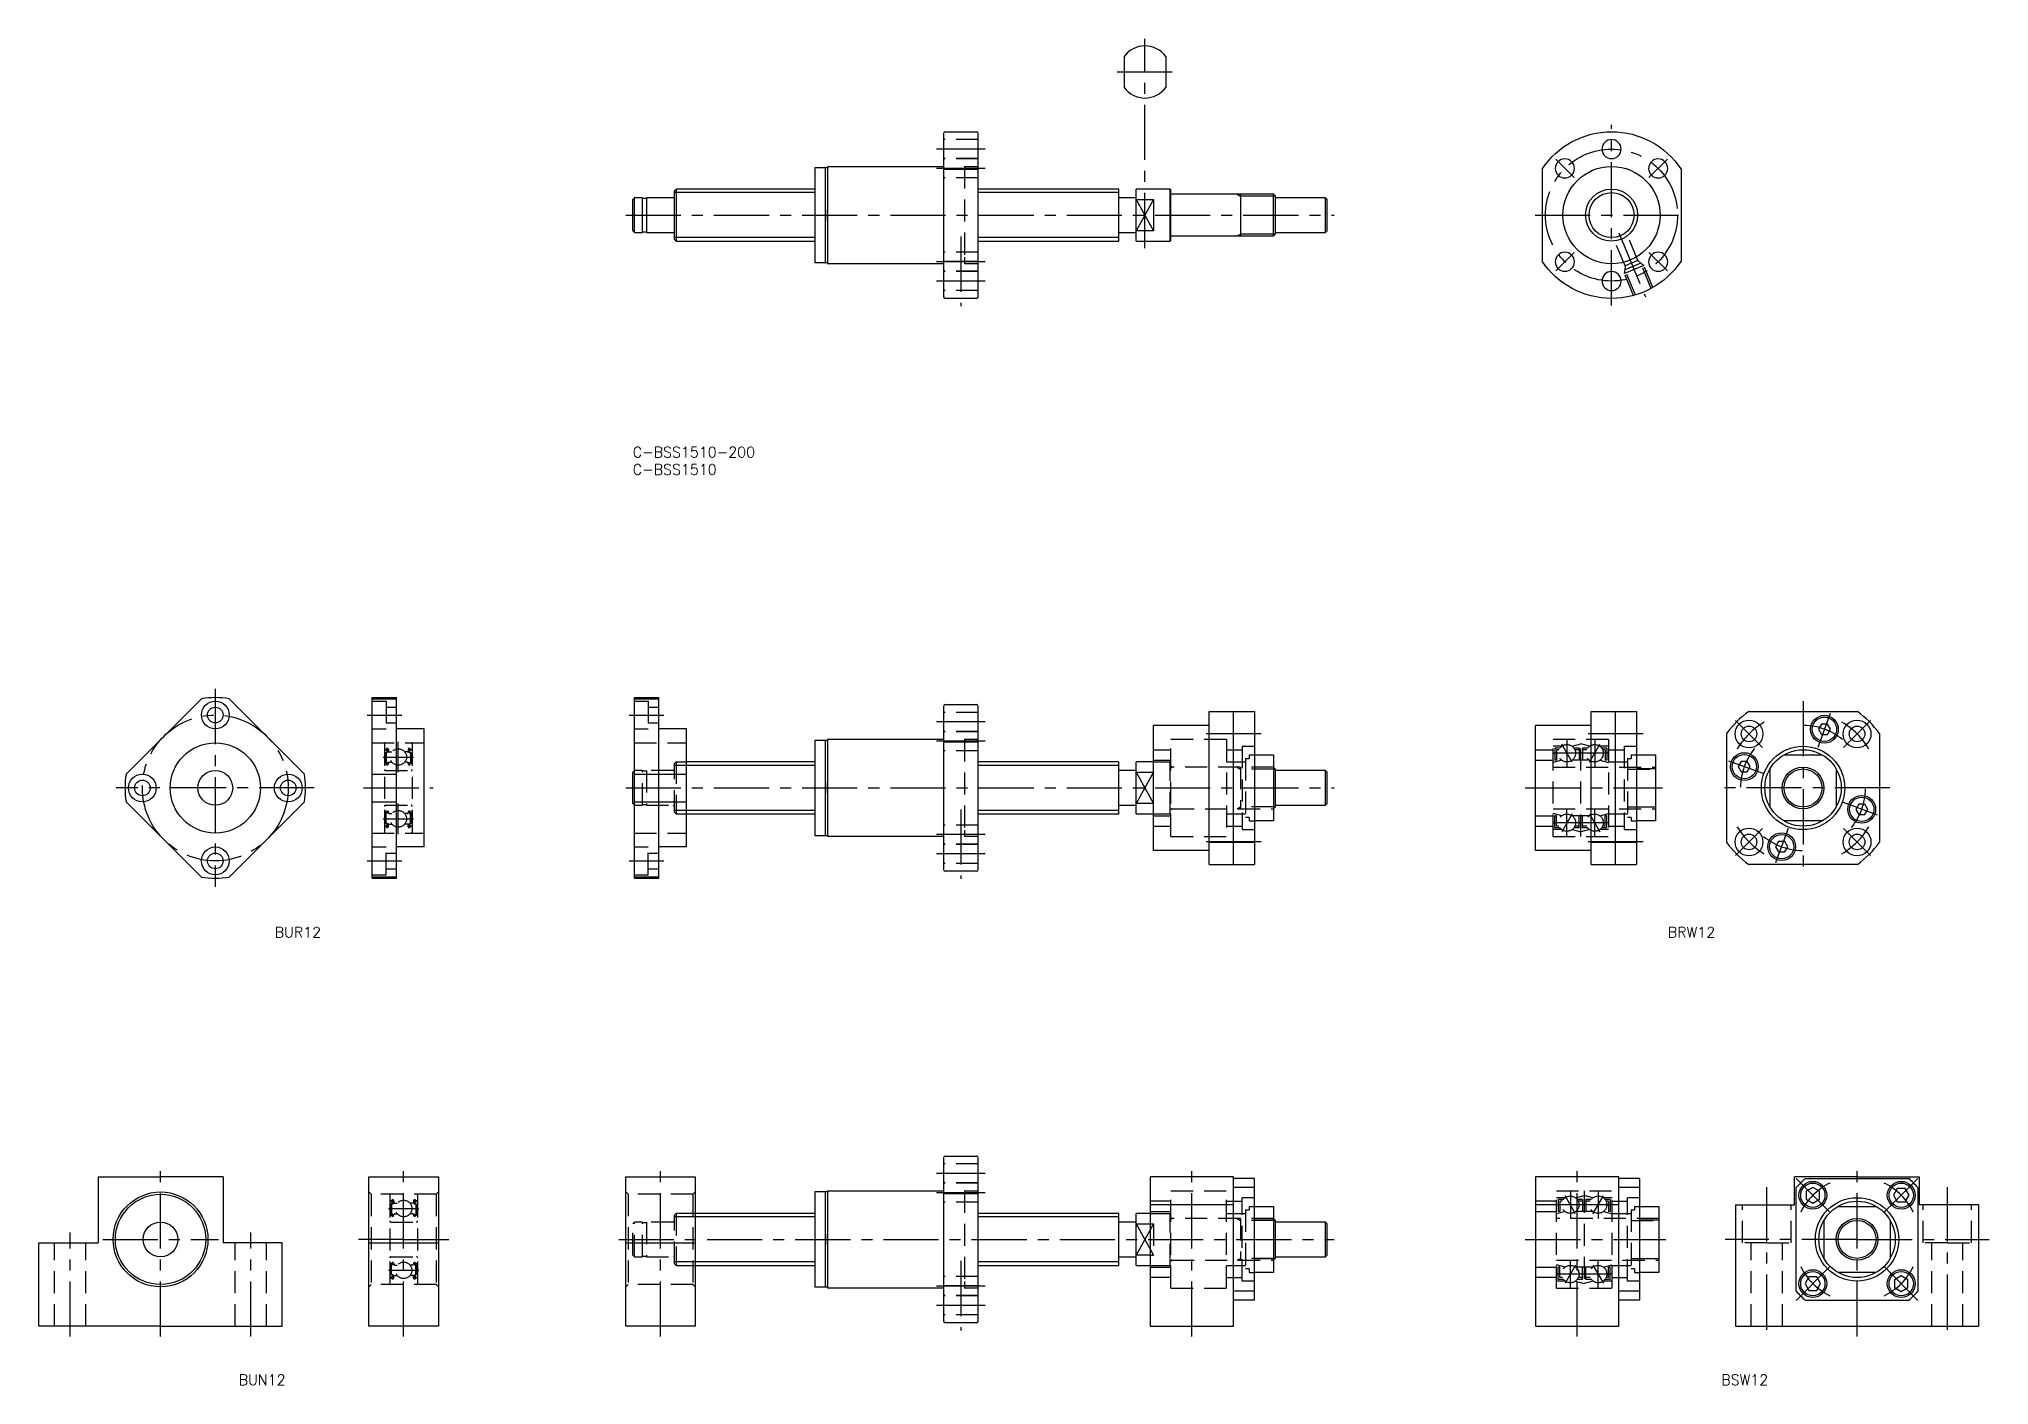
# Model space of a CAD drawing. Extents: x -171 to 391, y -270 to 117.
import ezdxf

# ---------------------------------------------------------------- set-up
doc = ezdxf.new("R2010")
doc.units = 0
doc.header["$LTSCALE"] = 0.5
doc.linetypes.add('CENTER', pattern=[50.8, 31.75, -6.35, 6.35, -6.35])
doc.linetypes.add('DASHED', pattern=[19.05, 12.7, -6.35])
doc.layers.get('0').update_dxf_attribs({"linetype": 'CONTINUOUS'})
doc.layers.add('CENTER', color=1, linetype='CENTER')
doc.styles.get("Standard").update_dxf_attribs({"font": 'txt.shx', "height": 3, "bigfont": 'bigfont.shx'})

# ---------------------------------------------------------------- blocks, each defined once
blk = doc.blocks.new('*U34')
at = {"color": 7, "linetype": 'CONTINUOUS'}
blk.add_text('C-BSS1510-200', height=3, dxfattribs=at).set_placement((0, -3))
blk = doc.blocks.new('*U35')
at = {"color": 7, "linetype": 'CONTINUOUS'}
blk.add_text('C-BSS1510', height=3, dxfattribs=at).set_placement((0, -8))
blk = doc.blocks.new('*U36')
at = {"color": 7, "linetype": 'CONTINUOUS'}
blk.add_text('BUR12', height=3, dxfattribs=at).set_placement((-103.09, -141.25))
blk = doc.blocks.new('*U37')
at = {"color": 7, "linetype": 'CONTINUOUS'}
blk.add_text('BRW12', height=3, dxfattribs=at).set_placement((298.07, -141.25))
blk = doc.blocks.new('*U38')
at = {"color": 7, "linetype": 'CONTINUOUS'}
blk.add_text('BUN12', height=3, dxfattribs=at).set_placement((-113.46, -270.13))
blk = doc.blocks.new('*U39')
at = {"color": 7, "linetype": 'CONTINUOUS'}
blk.add_text('BSW12', height=3, dxfattribs=at).set_placement((313.46, -270.13))

msp = doc.modelspace()

# ---------------------------------------------------------------- linework, layer by layer
at = {"color": 7, "linetype": 'CONTINUOUS'}
for p, q in [((141.5, 112.47), (141.5, 103.47)), ((153.5, 112.47), (153.5, 103.47)), ((89.5, 90.26), (89.5, 43.26)), ((90, 90.76), (99, 90.76)), ((99.5, 43.26), (99.5, 90.26)), ((52.5, 80.51), (55.35, 80.51)), ((52.5, 53.01), (52.5, 80.51)), ((55.5, 53.01), (55.5, 80.51)), ((55.5, 80.51), (56.05, 80.51)), ((56.05, 80.51), (56.05, 53.01)), ((56.35, 80.76), (89.5, 80.76)), ((89.5, 80.02), (99.5, 80.02)), ((261.86, 80.02), (261.86, 53.49)), ((301.86, 80.02), (301.86, 53.49)), ((12.5, 74.26), (12, 73.76)), ((12, 59.76), (12, 73.76)), ((12.5, 74.26), (12.5, 59.26)), ((52.5, 74.26), (12.5, 74.26)), ((140, 74.26), (99.5, 74.26)), ((140, 59.26), (140, 74.26)), ((154.8, 74.26), (145, 74.26)), ((145, 59.26), (145, 74.26)), ((155, 74.06), (154.8, 74.26)), ((154.8, 59.26), (154.8, 74.26)), ((155, 59.46), (155, 74.06)), ((0.5, 71.76), (0, 71.26)), ((0, 62.26), (0, 71.26)), ((2.85, 71.76), (0.5, 71.76)), ((0.5, 61.76), (0.5, 71.76)), ((2.85, 61.76), (2.85, 71.76)), ((4, 71.56), (2.85, 71.56)), ((11.7, 71.76), (4, 71.76)), ((4, 71.76), (4, 61.76)), ((145, 71.76), (140, 71.76)), ((145, 71.26), (150, 71.26)), ((150, 71.26), (150, 62.26)), ((184.5, 72.76), (155.3, 72.76)), ((175, 72.76), (175, 60.76)), ((185, 72.26), (184.5, 72.76)), ((184.5, 60.76), (184.5, 72.76)), ((185, 72.26), (185, 61.26)), ((199.5, 71.76), (185, 71.76)), ((200, 71.26), (199.5, 71.76)), ((199.5, 61.76), (199.5, 71.76)), ((200, 62.26), (200, 71.26)), ((0, 62.26), (0.5, 61.76)), ((2.85, 61.96), (4, 61.96)), ((150, 62.26), (145, 62.26)), ((199.5, 61.76), (200, 62.26)), ((0.5, 61.76), (2.85, 61.76)), ((4, 61.76), (11.7, 61.76)), ((12, 59.76), (12.5, 59.26)), ((12.5, 59.26), (52.5, 59.26)), ((99.5, 59.26), (140, 59.26)), ((140, 61.76), (145, 61.76)), ((145, 59.26), (154.8, 59.26)), ((154.8, 59.26), (155, 59.46)), ((155.3, 60.76), (184.5, 60.76)), ((184.5, 60.76), (185, 61.26)), ((185, 61.76), (199.5, 61.76)), ((55.35, 53.01), (52.5, 53.01)), ((56.05, 53.01), (55.5, 53.01)), ((89.5, 52.76), (56.35, 52.76)), ((89.5, 53.49), (99.5, 53.49)), ((99, 42.76), (90, 42.76)), ((-124.2, -72.52), (-145.88, -94.19)), ((-116.18, -72.52), (-94.5, -94.19)), ((-75, -124.2), (-75, -72.2)), ((-75, -72.2), (-68, -72.2)), ((-75, -72.52), (-68, -72.52)), ((-68, -124.2), (-68, -72.2)), ((0.5, -124.2), (0.5, -72.2)), ((0.5, -72.2), (7.5, -72.2)), ((0.5, -72.52), (7.5, -72.52)), ((7.5, -124.2), (7.5, -72.2)), ((89.5, -74.7), (89.5, -121.7)), ((90, -74.2), (99, -74.2)), ((99.5, -121.7), (99.5, -74.7)), ((166, -120.2), (166, -76.2)), ((166, -76.2), (179, -76.2)), ((173, -120.2), (173, -76.2)), ((179, -76.2), (179, -120.2)), ((276, -120.2), (276, -76.2)), ((276, -76.2), (289, -76.2)), ((283, -120.2), (283, -76.2)), ((289, -76.2), (289, -120.2)), ((321.35, -76.2), (352.65, -76.2)), ((-60, -81.2), (-68, -81.2)), ((-60, -115.2), (-60, -81.2)), ((15.5, -81.2), (7.5, -81.2)), ((15.5, -115.2), (15.5, -81.2)), ((56.35, -84.2), (89.5, -84.2)), ((166, -80.2), (150, -80.2)), ((150, -116.2), (150, -80.2)), ((166, -82.55), (179, -82.55)), ((276, -80.2), (260, -80.2)), ((260, -116.2), (260, -80.2)), ((276, -82.55), (289, -82.55)), ((315, -82.55), (315, -113.86)), ((359, -82.55), (359, -113.86)), ((52.5, -84.45), (55.35, -84.45)), ((52.5, -111.95), (52.5, -84.45)), ((55.5, -111.95), (55.5, -84.45)), ((55.5, -84.45), (56.05, -84.45)), ((56.05, -84.45), (56.05, -111.95)), ((89.5, -84.94), (99.5, -84.94)), ((179, -88.7), (184.5, -88.7)), ((184.5, -88.7), (184.5, -107.7)), ((289, -88.7), (294.5, -88.7)), ((294.5, -88.7), (294.5, -107.7)), ((331.45, -88.7), (342.55, -88.7)), ((-75, -94.19), (-68, -94.19)), ((0.5, -93.2), (0, -93.7)), ((0, -102.7), (0, -93.7)), ((0.5, -94.19), (15.5, -94.19)), ((52.5, -90.7), (15.5, -90.7)), ((140, -90.7), (99.5, -90.7)), ((140, -105.7), (140, -90.7)), ((145, -93.2), (140, -93.2)), ((150, -90.7), (145, -90.7)), ((145, -105.7), (145, -90.7)), ((145, -93.7), (150, -93.7)), ((185, -92.7), (184.5, -92.2)), ((185, -92.7), (185, -103.7)), ((199.5, -93.2), (185, -93.2)), ((200, -93.7), (199.5, -93.2)), ((199.5, -103.2), (199.5, -93.2)), ((200, -102.7), (200, -93.7)), ((294.5, -92.66), (289, -92.66)), ((327.5, -103.75), (327.5, -92.66)), ((346.5, -92.66), (346.5, -103.75)), ((-145.88, -102.21), (-124.2, -123.89)), ((-94.5, -102.21), (-116.18, -123.89)), ((-75, -102.21), (-68, -102.21)), ((0, -102.7), (0.5, -103.2)), ((0.5, -102.21), (15.5, -102.21)), ((15.5, -105.7), (52.5, -105.7)), ((99.5, -105.7), (140, -105.7)), ((140, -103.2), (145, -103.2)), ((150, -102.7), (145, -102.7)), ((145, -105.7), (150, -105.7)), ((184.5, -104.2), (185, -103.7)), ((185, -103.2), (199.5, -103.2)), ((199.5, -103.2), (200, -102.7)), ((294.5, -103.75), (289, -103.75)), ((55.35, -111.95), (52.5, -111.95)), ((56.05, -111.95), (55.5, -111.95)), ((89.5, -112.2), (56.35, -112.2)), ((89.5, -111.47), (99.5, -111.47)), ((184.5, -107.7), (179, -107.7)), ((294.5, -107.7), (289, -107.7)), ((342.55, -107.7), (331.45, -107.7)), ((-60, -115.2), (-68, -115.2)), ((15.5, -115.2), (7.5, -115.2)), ((166, -116.2), (150, -116.2)), ((166, -113.86), (179, -113.86)), ((276, -116.2), (260, -116.2)), ((276, -113.86), (289, -113.86)), ((99, -122.2), (90, -122.2)), ((166, -120.2), (179, -120.2)), ((276, -120.2), (289, -120.2)), ((352.65, -120.2), (321.35, -120.2)), ((-68, -123.89), (-75, -123.89)), ((-75, -124.2), (-68, -124.2)), ((7.5, -123.89), (0.5, -123.89)), ((0.5, -124.2), (7.5, -124.2)), ((89.5, -204.7), (89.5, -251.7)), ((90, -204.2), (99, -204.2)), ((99.5, -251.7), (99.5, -204.7)), ((-153.96, -210.2), (-153.96, -229.2)), ((-153.96, -210.2), (-135.96, -210.2)), ((-117.96, -210.2), (-135.96, -210.2)), ((-117.96, -210.2), (-117.96, -229.2)), ((-75.96, -253.2), (-75.96, -210.2)), ((-75.96, -210.2), (-55.96, -210.2)), ((-55.96, -210.2), (-55.96, -253.2)), ((-2, -253.2), (-2, -210.2)), ((-2, -210.2), (18, -210.2)), ((18, -210.2), (18, -253.2)), ((149, -210.2), (149, -253.2)), ((173, -210.2), (149, -210.2)), ((173, -253.2), (173, -210.2)), ((179, -210.7), (173, -210.7)), ((179, -213.28), (173, -213.28)), ((179, -245.7), (179, -210.7)), ((260, -210.2), (260, -253.2)), ((284, -210.2), (260, -210.2)), ((284, -253.2), (284, -210.2)), ((290, -210.7), (284, -210.7)), ((290, -213.28), (284, -213.28)), ((290, -245.7), (290, -210.7)), ((334.55, -218.2), (334.55, -210.2)), ((352.55, -210.2), (334.55, -210.2)), ((335.05, -243.13), (335.05, -213.28)), ((337.62, -210.7), (367.47, -210.7)), ((339.82, -213.23), (337.87, -214.35)), ((341.77, -214.35), (339.82, -213.23)), ((352.55, -210.2), (370.55, -210.2)), ((370.05, -213.28), (370.05, -243.13)), ((370.55, -218.2), (370.55, -210.2)), ((52.5, -214.45), (55.35, -214.45)), ((52.5, -241.95), (52.5, -214.45)), ((55.5, -241.95), (55.5, -214.45)), ((55.5, -214.45), (56.05, -214.45)), ((56.05, -214.45), (56.05, -241.95)), ((56.35, -214.2), (89.5, -214.2)), ((89.5, -214.94), (99.5, -214.94)), ((173, -218.2), (149, -218.2)), ((179, -218.7), (184.5, -218.7)), ((184.5, -218.7), (184.5, -237.7)), ((284, -218.2), (260, -218.2)), ((290, -218.7), (295.5, -218.7)), ((295.5, -218.7), (295.5, -237.7)), ((317.55, -218.2), (317.55, -253.2)), ((317.55, -218.2), (334.55, -218.2)), ((337.87, -214.35), (337.87, -216.6)), ((337.87, -216.6), (339.82, -217.73)), ((339.82, -217.73), (341.77, -216.6)), ((341.77, -216.6), (341.77, -214.35)), ((347, -218.7), (358.09, -218.7)), ((364.15, -213.53), (363.02, -215.48)), ((363.02, -215.48), (364.15, -217.42)), ((366.4, -213.53), (364.15, -213.53)), ((364.15, -217.42), (366.4, -217.42)), ((367.52, -215.48), (366.4, -213.53)), ((366.4, -217.42), (367.52, -215.48)), ((387.55, -218.2), (370.55, -218.2)), ((387.55, -218.2), (387.55, -253.2)), ((52.5, -220.7), (18, -220.7)), ((140, -220.7), (99.5, -220.7)), ((140, -235.7), (140, -220.7)), ((145, -223.2), (140, -223.2)), ((149, -220.7), (145, -220.7)), ((145, -235.7), (145, -220.7)), ((145, -223.7), (149, -223.7)), ((184.5, -222.66), (179, -222.66)), ((185, -222.7), (184.5, -222.2)), ((185, -222.7), (185, -233.7)), ((199.5, -223.2), (185, -223.2)), ((200, -223.7), (199.5, -223.2)), ((199.5, -233.2), (199.5, -223.2)), ((200, -232.7), (200, -223.7)), ((295.5, -222.66), (290, -222.66)), ((343.05, -233.75), (343.05, -222.66)), ((362.05, -222.66), (362.05, -233.75)), ((-170.96, -253.2), (-170.96, -229.2)), ((-100.96, -253.2), (-100.96, -229.2)), ((-75.96, -229.2), (-55.96, -229.2)), ((-2, -229.2), (18, -229.2)), ((18, -235.7), (52.5, -235.7)), ((99.5, -235.7), (140, -235.7)), ((140, -233.2), (145, -233.2)), ((149, -232.7), (145, -232.7)), ((145, -235.7), (149, -235.7)), ((184.5, -233.75), (179, -233.75)), ((184.5, -234.2), (185, -233.7)), ((185, -233.2), (199.5, -233.2)), ((199.5, -233.2), (200, -232.7)), ((295.5, -233.75), (290, -233.75)), ((184.5, -237.7), (179, -237.7)), ((295.5, -237.7), (290, -237.7)), ((338.69, -238.98), (337.57, -240.93)), ((337.57, -240.93), (338.69, -242.88)), ((340.94, -238.98), (338.69, -238.98)), ((342.07, -240.93), (340.94, -238.98)), ((340.94, -242.88), (342.07, -240.93)), ((358.09, -237.7), (347, -237.7)), ((365.27, -238.68), (363.33, -239.81)), ((363.33, -239.81), (363.33, -242.06)), ((367.22, -239.81), (365.27, -238.68)), ((367.22, -242.06), (367.22, -239.81)), ((55.35, -241.95), (52.5, -241.95)), ((56.05, -241.95), (55.5, -241.95)), ((89.5, -242.2), (56.35, -242.2)), ((89.5, -241.47), (99.5, -241.47)), ((179, -243.13), (173, -243.13)), ((179, -245.7), (173, -245.7)), ((290, -243.13), (284, -243.13)), ((290, -245.7), (284, -245.7)), ((337.62, -245.7), (367.47, -245.7)), ((338.69, -242.88), (340.94, -242.88)), ((363.33, -242.06), (365.27, -243.18)), ((365.27, -243.18), (367.22, -242.06)), ((99, -252.2), (90, -252.2)), ((-135.96, -253.2), (-170.96, -253.2)), ((-135.96, -253.2), (-100.96, -253.2)), ((-55.96, -253.2), (-75.96, -253.2)), ((18, -253.2), (-2, -253.2)), ((149, -253.2), (173, -253.2)), ((260, -253.2), (284, -253.2)), ((317.55, -253.2), (387.55, -253.2))]:
    msp.add_line(p, q, dxfattribs=at)
at = {"color": 3, "linetype": 'DASHED'}
for p, q in [((99.5, 88.51), (89.5, 88.51)), ((99.5, 83.01), (89.5, 83.01)), ((99.5, 82.94), (89.5, 82.94)), ((95.5, 80.76), (99.5, 80.76)), ((95.5, 80.76), (95.5, 54.61)), ((99.5, 77.44), (89.5, 77.44)), ((285.75, 52.13), (282.78, 59.31)), ((289.45, 53.67), (286.47, 60.85)), ((99.5, 56.07), (89.5, 56.07)), ((99.5, 50.57), (89.5, 50.57)), ((95.5, 54.61), (95.5, 52.76)), ((99.5, 52.76), (95.5, 52.76)), ((291.14, 52.2), (285.59, 49.9)), ((285.59, 49.9), (285.74, 50.98)), ((290.25, 52.92), (285.71, 51.04)), ((285.75, 52.13), (285.71, 51.04)), ((288.72, 43.76), (285.71, 51.04)), ((289.45, 53.67), (285.75, 52.13)), ((289.45, 53.67), (290.25, 52.92)), ((293.27, 45.64), (290.25, 52.92)), ((291.14, 52.2), (290.28, 52.86)), ((293.74, 45.91), (291.14, 52.2)), ((99.5, 50.51), (89.5, 50.51)), ((99.5, 45.01), (89.5, 45.01)), ((288.2, 43.61), (285.59, 49.9)), ((-75, -73.2), (-71, -73.2)), ((-71, -73.2), (-71, -81.2)), ((-71, -74.95), (-68, -74.95)), ((0.5, -73.2), (4.5, -73.2)), ((4.5, -73.2), (4.5, -81.2)), ((4.5, -74.95), (7.5, -74.95)), ((99.5, -76.45), (89.5, -76.45)), ((-75, -81.2), (-71, -81.2)), ((-71, -79.45), (-68, -79.45)), ((0.5, -81.2), (4.5, -81.2)), ((4.5, -79.45), (7.5, -79.45)), ((99.5, -81.95), (89.5, -81.95)), ((99.5, -82.02), (89.5, -82.02)), ((95.5, -84.2), (99.5, -84.2)), ((95.5, -84.2), (95.5, -110.35)), ((155, -84.2), (171, -84.2)), ((155, -112.2), (155, -84.2)), ((171, -84.2), (171, -112.2)), ((265, -84.2), (281, -84.2)), ((265, -112.2), (265, -84.2)), ((273, -112.2), (273, -84.2)), ((281, -84.2), (281, -112.2)), ((-75, -85.2), (-60, -85.2)), ((-71.5, -85.5), (-71.5, -110.9)), ((-71.4, -87.1), (-71.04, -87.1)), ((-70.52, -87.7), (-71.17, -88.08)), ((-71.17, -88.08), (-71.17, -90.9)), ((-71.05, -87.12), (-70.88, -86.91)), ((-70.9, -87.53), (-71.04, -87.39)), ((-70.32, -87.82), (-70.97, -88.19)), ((-70.97, -88.19), (-70.97, -90.9)), ((-70.9, -87.25), (-70.73, -87.04)), ((-70.76, -87.39), (-70.9, -87.25)), ((-70.9, -87.53), (-70.76, -87.39)), ((-70.55, -87.1), (-70.52, -87.7)), ((-70.35, -87.08), (-70.3, -87.71)), ((-70.32, -87.46), (-70.32, -87.82)), ((-70.2, -87.8), (-69.35, -87.8)), ((-64.8, -87.8), (-65.65, -87.8)), ((-64.65, -87.08), (-64.7, -87.71)), ((-64.68, -87.46), (-64.68, -87.82)), ((-64.68, -87.82), (-64.03, -88.19)), ((-64.45, -87.1), (-64.48, -87.7)), ((-64.48, -87.7), (-63.83, -88.08)), ((-64.1, -87.25), (-64.27, -87.04)), ((-64.24, -87.39), (-64.1, -87.25)), ((-64.1, -87.53), (-64.24, -87.39)), ((-63.95, -87.12), (-64.12, -86.91)), ((-64.1, -87.53), (-63.96, -87.39)), ((-64.03, -88.19), (-64.03, -90.9)), ((-63.6, -87.1), (-63.96, -87.1)), ((-63.83, -88.08), (-63.83, -90.9)), ((-63.5, -85.5), (-63.5, -110.9)), ((0.5, -85.2), (15.5, -85.2)), ((99.5, -87.52), (89.5, -87.52)), ((150, -87.2), (155, -87.2)), ((171, -87.2), (175.5, -87.2)), ((175.5, -86.2), (175.5, -110.2)), ((175.5, -86.2), (179, -86.2)), ((176.5, -89.7), (176.5, -106.7)), ((176.5, -89.7), (177.5, -89.7)), ((177.5, -88.7), (177.5, -89.7)), ((177.5, -88.7), (179, -88.7)), ((260, -87.2), (265, -87.2)), ((267.5, -86.2), (265, -86.2)), ((265.5, -86.7), (265.5, -90.2)), ((267, -86.7), (265.5, -86.7)), ((266, -87.2), (266, -90.2)), ((266.71, -87.2), (266, -87.2)), ((270.5, -86.2), (273, -85.53)), ((272.5, -86.7), (271, -86.7)), ((272.5, -87.2), (271.29, -87.2)), ((272.5, -86.7), (272.5, -90.2)), ((275.5, -86.2), (273, -85.53)), ((273.5, -86.7), (273.5, -90.2)), ((275, -86.7), (273.5, -86.7)), ((274.71, -87.2), (273.5, -87.2)), ((281, -86.2), (278.5, -86.2)), ((280.5, -86.7), (279, -86.7)), ((280, -87.2), (279.29, -87.2)), ((280, -87.2), (280, -90.2)), ((280.5, -86.7), (280.5, -90.2)), ((281, -87.2), (285.5, -87.2)), ((285.5, -86.2), (285.5, -110.2)), ((285.5, -86.2), (289, -86.2)), ((286.5, -89.7), (286.5, -106.7)), ((286.5, -89.7), (287.5, -89.7)), ((287.5, -88.7), (287.5, -89.7)), ((287.5, -88.7), (289, -88.7)), ((-71.4, -91.25), (-71.05, -91.25)), ((-71.2, -93.2), (-63.8, -93.2)), ((-71.05, -91.25), (-70.86, -91.48)), ((-70.57, -90.9), (-70.97, -90.9)), ((-70.97, -91.1), (-70.57, -91.1)), ((-70.71, -91.55), (-70.61, -91.55)), ((-70.57, -91.1), (-70.57, -90.9)), ((-70.42, -91.42), (-70.22, -90.87)), ((-70.13, -90.8), (-69.35, -90.8)), ((-64.87, -90.8), (-65.65, -90.8)), ((-64.58, -91.42), (-64.78, -90.87)), ((-64.43, -91.1), (-64.43, -90.9)), ((-64.43, -90.9), (-64.03, -90.9)), ((-64.03, -91.1), (-64.43, -91.1)), ((-64.29, -91.55), (-64.39, -91.55)), ((-63.95, -91.25), (-64.14, -91.48)), ((-63.6, -91.25), (-63.95, -91.25)), ((2.85, -93.2), (0.5, -93.2)), ((2.85, -103.2), (2.85, -93.2)), ((4, -93.4), (2.85, -93.4)), ((11.7, -93.2), (4, -93.2)), ((4, -93.2), (4, -103.2)), ((12.5, -90.7), (12, -91.2)), ((12, -105.2), (12, -91.2)), ((15.5, -91.71), (12, -91.71)), ((12.5, -90.7), (12.5, -105.7)), ((12.5, -90.7), (15.5, -90.7)), ((150, -90.2), (155, -90.2)), ((150, -90.7), (154.8, -90.7)), ((155, -90.9), (154.8, -90.7)), ((154.8, -105.7), (154.8, -90.7)), ((184.5, -92.2), (155.3, -92.2)), ((171, -90.7), (176.5, -90.7)), ((174.06, -92.2), (175, -92.75)), ((175, -92.2), (175, -104.2)), ((184.5, -92.75), (175, -92.75)), ((260, -90.2), (265, -90.2)), ((267.5, -90.2), (265, -90.87)), ((265, -92.2), (294.5, -92.2)), ((266, -90.2), (265.5, -90.2)), ((275.5, -90.2), (270.5, -90.2)), ((278.5, -90.2), (281, -90.87)), ((280.5, -90.2), (280, -90.2)), ((281, -90.7), (286.5, -90.7)), ((286.5, -92.75), (294.5, -92.75)), ((-71.4, -105.15), (-71.05, -105.15)), ((-71.2, -103.2), (-63.8, -103.2)), ((-71.17, -108.33), (-71.17, -105.5)), ((-71.05, -105.15), (-70.86, -104.93)), ((-70.97, -105.3), (-70.57, -105.3)), ((-70.57, -105.5), (-70.97, -105.5)), ((-70.97, -108.21), (-70.97, -105.5)), ((-70.71, -104.85), (-70.61, -104.85)), ((-70.57, -105.3), (-70.57, -105.5)), ((-70.42, -104.99), (-70.22, -105.54)), ((-70.13, -105.6), (-69.35, -105.6)), ((-64.87, -105.6), (-65.65, -105.6)), ((-64.58, -104.99), (-64.78, -105.54)), ((-64.43, -105.3), (-64.43, -105.5)), ((-64.03, -105.3), (-64.43, -105.3)), ((-64.43, -105.5), (-64.03, -105.5)), ((-64.29, -104.85), (-64.39, -104.85)), ((-63.95, -105.15), (-64.14, -104.93)), ((-64.03, -108.21), (-64.03, -105.5)), ((-63.6, -105.15), (-63.95, -105.15)), ((-63.83, -108.33), (-63.83, -105.5)), ((0.5, -103.2), (2.85, -103.2)), ((2.85, -103), (4, -103)), ((4, -103.2), (11.7, -103.2)), ((15.5, -104.7), (12, -104.7)), ((12, -105.2), (12.5, -105.7)), ((12.5, -105.7), (15.5, -105.7)), ((150, -105.7), (154.8, -105.7)), ((150, -106.2), (155, -106.2)), ((154.8, -105.7), (155, -105.5)), ((155.3, -104.2), (184.5, -104.2)), ((171, -105.7), (176.5, -105.7)), ((174.06, -104.2), (175, -103.66)), ((184.5, -103.66), (175, -103.66)), ((260, -106.2), (265, -106.2)), ((265, -104.2), (294.5, -104.2)), ((267.5, -106.2), (265, -105.53)), ((265.5, -109.7), (265.5, -106.2)), ((266, -106.2), (265.5, -106.2)), ((266, -109.2), (266, -106.2)), ((275.5, -106.2), (270.5, -106.2)), ((272.5, -109.7), (272.5, -106.2)), ((273.5, -109.7), (273.5, -106.2)), ((278.5, -106.2), (281, -105.53)), ((280, -109.2), (280, -106.2)), ((280.5, -106.2), (280, -106.2)), ((280.5, -109.7), (280.5, -106.2)), ((281, -105.7), (286.5, -105.7)), ((286.5, -103.66), (294.5, -103.66)), ((-75, -111.2), (-60, -111.2)), ((-71.4, -109.3), (-71.04, -109.3)), ((-70.52, -108.71), (-71.17, -108.33)), ((-71.05, -109.29), (-70.88, -109.49)), ((-70.9, -108.88), (-71.04, -109.02)), ((-70.32, -108.59), (-70.97, -108.21)), ((-70.9, -108.88), (-70.76, -109.02)), ((-70.76, -109.02), (-70.9, -109.16)), ((-70.9, -109.16), (-70.73, -109.36)), ((-70.55, -109.31), (-70.52, -108.71)), ((-70.35, -109.33), (-70.3, -108.7)), ((-70.32, -108.95), (-70.32, -108.59)), ((-70.2, -108.6), (-69.35, -108.6)), ((-64.8, -108.6), (-65.65, -108.6)), ((-64.65, -109.33), (-64.7, -108.7)), ((-64.68, -108.59), (-64.03, -108.21)), ((-64.68, -108.95), (-64.68, -108.59)), ((-64.48, -108.71), (-63.83, -108.33)), ((-64.45, -109.31), (-64.48, -108.71)), ((-64.1, -109.16), (-64.27, -109.36)), ((-64.1, -108.88), (-64.24, -109.02)), ((-64.24, -109.02), (-64.1, -109.16)), ((-63.95, -109.29), (-64.12, -109.49)), ((-64.1, -108.88), (-63.96, -109.02)), ((-63.6, -109.3), (-63.96, -109.3)), ((0.5, -111.2), (15.5, -111.2)), ((99.5, -108.89), (89.5, -108.89)), ((95.5, -110.35), (95.5, -112.2)), ((99.5, -112.2), (95.5, -112.2)), ((150, -109.2), (155, -109.2)), ((155, -112.2), (171, -112.2)), ((171, -109.2), (175.5, -109.2)), ((175.5, -110.2), (179, -110.2)), ((177.5, -106.7), (176.5, -106.7)), ((177.5, -106.7), (177.5, -107.7)), ((177.5, -107.7), (179, -107.7)), ((260, -109.2), (265, -109.2)), ((267.5, -110.2), (265, -110.2)), ((265, -112.2), (281, -112.2)), ((267, -109.7), (265.5, -109.7)), ((266.71, -109.2), (266, -109.2)), ((270.5, -110.2), (273, -110.87)), ((272.5, -109.7), (271, -109.7)), ((272.5, -109.2), (271.29, -109.2)), ((275.5, -110.2), (273, -110.87)), ((274.71, -109.2), (273.5, -109.2)), ((275, -109.7), (273.5, -109.7)), ((281, -110.2), (278.5, -110.2)), ((280.5, -109.7), (279, -109.7)), ((280, -109.2), (279.29, -109.2)), ((281, -109.2), (285.5, -109.2)), ((285.5, -110.2), (289, -110.2)), ((287.5, -106.7), (286.5, -106.7)), ((287.5, -106.7), (287.5, -107.7)), ((287.5, -107.7), (289, -107.7)), ((-75, -115.2), (-71, -115.2)), ((-71, -123.2), (-71, -115.2)), ((-71, -116.95), (-68, -116.95)), ((-68, -123.2), (-68, -115.2)), ((0.5, -115.2), (4.5, -115.2)), ((4.5, -123.2), (4.5, -115.2)), ((4.5, -116.95), (7.5, -116.95)), ((7.5, -123.2), (7.5, -115.2)), ((99.5, -114.39), (89.5, -114.39)), ((99.5, -114.45), (89.5, -114.45)), ((-75, -123.2), (-71, -123.2)), ((-71, -121.45), (-68, -121.45)), ((0.5, -123.2), (4.5, -123.2)), ((4.5, -121.45), (7.5, -121.45)), ((99.5, -119.95), (89.5, -119.95)), ((99.5, -206.45), (89.5, -206.45)), ((99.5, -211.95), (89.5, -211.95)), ((99.5, -212.02), (89.5, -212.02)), ((-75.96, -214.55), (-75.31, -215.2)), ((-75.31, -215.2), (-75.31, -241.2)), ((-56.61, -215.2), (-75.31, -215.2)), ((-69.96, -215.5), (-69.96, -240.9)), ((-69.86, -217.1), (-69.5, -217.1)), ((-68.98, -217.7), (-69.63, -218.08)), ((-69.63, -218.08), (-69.63, -220.9)), ((-69.51, -217.12), (-69.34, -216.91)), ((-69.35, -217.53), (-69.5, -217.39)), ((-68.78, -217.82), (-69.43, -218.19)), ((-69.43, -218.19), (-69.43, -220.9)), ((-69.35, -217.25), (-69.18, -217.04)), ((-69.21, -217.39), (-69.35, -217.25)), ((-69.35, -217.53), (-69.21, -217.39)), ((-69.01, -217.1), (-68.98, -217.7)), ((-68.81, -217.08), (-68.75, -217.71)), ((-68.78, -217.46), (-68.78, -217.82)), ((-68.65, -217.8), (-67.81, -217.8)), ((-63.26, -217.8), (-64.11, -217.8)), ((-63.1, -217.08), (-63.16, -217.71)), ((-63.14, -217.46), (-63.14, -217.82)), ((-63.14, -217.82), (-62.49, -218.19)), ((-62.91, -217.1), (-62.94, -217.7)), ((-62.94, -217.7), (-62.29, -218.08)), ((-62.56, -217.25), (-62.73, -217.04)), ((-62.7, -217.39), (-62.56, -217.25)), ((-62.56, -217.53), (-62.7, -217.39)), ((-62.4, -217.12), (-62.58, -216.91)), ((-62.56, -217.53), (-62.42, -217.39)), ((-62.49, -218.19), (-62.49, -220.9)), ((-62.06, -217.1), (-62.42, -217.1)), ((-62.29, -218.08), (-62.29, -220.9)), ((-61.96, -215.5), (-61.96, -240.9)), ((-55.96, -214.55), (-56.61, -215.2)), ((-56.61, -215.2), (-56.61, -241.2)), ((-2, -214.55), (-1.35, -215.2)), ((-1.35, -215.2), (-1.35, -241.2)), ((17.35, -215.2), (-1.35, -215.2)), ((18, -214.55), (17.35, -215.2)), ((17.35, -215.2), (17.35, -241.2)), ((99.5, -217.52), (89.5, -217.52)), ((95.5, -214.2), (99.5, -214.2)), ((95.5, -214.2), (95.5, -240.35)), ((155, -217.2), (149, -217.2)), ((155, -242.2), (155, -214.2)), ((155, -214.2), (171, -214.2)), ((171, -242.2), (171, -214.2)), ((171, -217.2), (175.5, -217.2)), ((179, -216.2), (175.5, -216.2)), ((175.5, -240.2), (175.5, -216.2)), ((177.5, -218.7), (177.5, -219.7)), ((177.5, -218.7), (179, -218.7)), ((266, -217.2), (260, -217.2)), ((266, -242.2), (266, -214.2)), ((266, -214.2), (282, -214.2)), ((268.5, -216.2), (266, -216.2)), ((266.5, -216.7), (266.5, -220.2)), ((268, -216.7), (266.5, -216.7)), ((267, -217.2), (267, -220.2)), ((267.71, -217.2), (267, -217.2)), ((271.5, -216.2), (274, -215.53)), ((273.5, -216.7), (272, -216.7)), ((273.5, -217.2), (272.29, -217.2)), ((273.5, -216.7), (273.5, -220.2)), ((274, -214.2), (274, -242.2)), ((276.5, -216.2), (274, -215.53)), ((274.5, -216.7), (274.5, -220.2)), ((276, -216.7), (274.5, -216.7)), ((275.71, -217.2), (274.5, -217.2)), ((282, -216.2), (279.5, -216.2)), ((281.5, -216.7), (280, -216.7)), ((281, -217.2), (280.29, -217.2)), ((281, -217.2), (281, -220.2)), ((281.5, -216.7), (281.5, -220.2)), ((282, -242.2), (282, -214.2)), ((282, -217.2), (286.5, -217.2)), ((290, -216.2), (286.5, -216.2)), ((286.5, -240.2), (286.5, -216.2)), ((288.5, -218.7), (288.5, -219.7)), ((288.5, -218.7), (290, -218.7)), ((319.55, -229.2), (319.55, -218.2)), ((333.55, -229.2), (333.55, -218.2)), ((371.55, -229.2), (371.55, -218.2)), ((385.55, -229.2), (385.55, -218.2)), ((-69.86, -221.25), (-69.51, -221.25)), ((-69.66, -223.2), (-62.26, -223.2)), ((-69.51, -221.25), (-69.31, -221.48)), ((-69.03, -220.9), (-69.43, -220.9)), ((-69.43, -221.1), (-69.03, -221.1)), ((-69.16, -221.55), (-69.07, -221.55)), ((-69.03, -221.1), (-69.03, -220.9)), ((-68.88, -221.42), (-68.68, -220.87)), ((-68.58, -220.8), (-67.81, -220.8)), ((-63.33, -220.8), (-64.11, -220.8)), ((-63.04, -221.42), (-63.24, -220.87)), ((-62.89, -220.9), (-62.49, -220.9)), ((-62.89, -221.1), (-62.89, -220.9)), ((-62.49, -221.1), (-62.89, -221.1)), ((-62.75, -221.55), (-62.85, -221.55)), ((-62.41, -221.25), (-62.6, -221.48)), ((-62.06, -221.25), (-62.41, -221.25)), ((0.5, -223.2), (0, -223.7)), ((0, -232.7), (0, -223.7)), ((2.85, -223.2), (0.5, -223.2)), ((0.5, -233.2), (0.5, -223.2)), ((2.85, -233.2), (2.85, -223.2)), ((4, -223.4), (2.85, -223.4)), ((11.7, -223.2), (4, -223.2)), ((4, -223.2), (4, -233.2)), ((12.5, -220.7), (12, -221.2)), ((12, -235.2), (12, -221.2)), ((18, -221.71), (12, -221.71)), ((12.5, -220.7), (12.5, -235.7)), ((18, -220.7), (12.5, -220.7)), ((149, -220.2), (155, -220.2)), ((149, -220.7), (154.8, -220.7)), ((149, -223.7), (150, -223.7)), ((150, -223.7), (150, -232.7)), ((155, -220.9), (154.8, -220.7)), ((154.8, -235.7), (154.8, -220.7)), ((184.5, -222.2), (155.3, -222.2)), ((171, -220.7), (176.5, -220.7)), ((174.06, -222.2), (175, -222.75)), ((175, -222.2), (175, -234.2)), ((184.5, -222.75), (175, -222.75)), ((176.5, -219.7), (176.5, -236.7)), ((176.5, -219.7), (177.5, -219.7)), ((260, -220.2), (266, -220.2)), ((268.5, -220.2), (266, -220.87)), ((295.5, -222.2), (266, -222.2)), ((267, -220.2), (266.5, -220.2)), ((276.5, -220.2), (271.5, -220.2)), ((279.5, -220.2), (282, -220.87)), ((281.5, -220.2), (281, -220.2)), ((282, -220.7), (287.5, -220.7)), ((287.5, -219.7), (287.5, -236.7)), ((287.5, -219.7), (288.5, -219.7)), ((287.5, -222.75), (295.5, -222.75)), ((-166.46, -253.2), (-166.46, -229.2)), ((-157.46, -253.2), (-157.46, -229.2)), ((-114.46, -253.2), (-114.46, -229.2)), ((-105.46, -253.2), (-105.46, -229.2)), ((326.55, -229.2), (319.55, -229.2)), ((322.05, -253.2), (322.05, -229.2)), ((326.55, -229.2), (333.55, -229.2)), ((331.05, -253.2), (331.05, -229.2)), ((378.55, -229.2), (371.55, -229.2)), ((374.05, -253.2), (374.05, -229.2)), ((378.55, -229.2), (385.55, -229.2)), ((383.05, -253.2), (383.05, -229.2)), ((-69.86, -235.15), (-69.51, -235.15)), ((-69.66, -233.2), (-62.26, -233.2)), ((-69.63, -238.33), (-69.63, -235.5)), ((-69.51, -235.15), (-69.31, -234.93)), ((-69.43, -235.3), (-69.03, -235.3)), ((-69.43, -238.21), (-69.43, -235.5)), ((-69.03, -235.5), (-69.43, -235.5)), ((-69.16, -234.85), (-69.07, -234.85)), ((-69.03, -235.3), (-69.03, -235.5)), ((-68.88, -234.99), (-68.68, -235.54)), ((-68.58, -235.6), (-67.81, -235.6)), ((-63.33, -235.6), (-64.11, -235.6)), ((-63.04, -234.99), (-63.24, -235.54)), ((-62.49, -235.3), (-62.89, -235.3)), ((-62.89, -235.3), (-62.89, -235.5)), ((-62.89, -235.5), (-62.49, -235.5)), ((-62.75, -234.85), (-62.85, -234.85)), ((-62.41, -235.15), (-62.6, -234.93)), ((-62.49, -238.21), (-62.49, -235.5)), ((-62.06, -235.15), (-62.41, -235.15)), ((-62.29, -238.33), (-62.29, -235.5)), ((0, -232.7), (0.5, -233.2)), ((0.5, -233.2), (2.85, -233.2)), ((2.85, -233), (4, -233)), ((4, -233.2), (11.7, -233.2)), ((18, -234.7), (12, -234.7)), ((12, -235.2), (12.5, -235.7)), ((12.5, -235.7), (18, -235.7)), ((149, -232.7), (150, -232.7)), ((149, -235.7), (154.8, -235.7)), ((154.8, -235.7), (155, -235.5)), ((155.3, -234.2), (184.5, -234.2)), ((171, -235.7), (176.5, -235.7)), ((174.06, -234.2), (175, -233.66)), ((184.5, -233.66), (175, -233.66)), ((266, -234.2), (295.5, -234.2)), ((268.5, -236.2), (266, -235.53)), ((279.5, -236.2), (282, -235.53)), ((282, -235.7), (287.5, -235.7)), ((287.5, -233.66), (295.5, -233.66)), ((-75.96, -241.85), (-75.31, -241.2)), ((-56.61, -241.2), (-75.31, -241.2)), ((-69.86, -239.3), (-69.5, -239.3)), ((-68.98, -238.71), (-69.63, -238.33)), ((-69.51, -239.29), (-69.34, -239.49)), ((-69.35, -238.88), (-69.5, -239.02)), ((-68.78, -238.59), (-69.43, -238.21)), ((-69.35, -238.88), (-69.21, -239.02)), ((-69.21, -239.02), (-69.35, -239.16)), ((-69.35, -239.16), (-69.18, -239.36)), ((-69.01, -239.31), (-68.98, -238.71)), ((-68.81, -239.33), (-68.75, -238.7)), ((-68.78, -238.95), (-68.78, -238.59)), ((-68.65, -238.6), (-67.81, -238.6)), ((-63.26, -238.6), (-64.11, -238.6)), ((-63.1, -239.33), (-63.16, -238.7)), ((-63.14, -238.59), (-62.49, -238.21)), ((-63.14, -238.95), (-63.14, -238.59)), ((-62.94, -238.71), (-62.29, -238.33)), ((-62.91, -239.31), (-62.94, -238.71)), ((-62.56, -239.16), (-62.73, -239.36)), ((-62.56, -238.88), (-62.7, -239.02)), ((-62.7, -239.02), (-62.56, -239.16)), ((-62.4, -239.29), (-62.58, -239.49)), ((-62.56, -238.88), (-62.42, -239.02)), ((-62.06, -239.3), (-62.42, -239.3)), ((-55.96, -241.85), (-56.61, -241.2)), ((-2, -241.85), (-1.35, -241.2)), ((17.35, -241.2), (-1.35, -241.2)), ((18, -241.85), (17.35, -241.2)), ((99.5, -238.89), (89.5, -238.89)), ((95.5, -240.35), (95.5, -242.2)), ((149, -236.2), (155, -236.2)), ((155, -239.2), (149, -239.2)), ((171, -239.2), (175.5, -239.2)), ((179, -240.2), (175.5, -240.2)), ((177.5, -236.7), (176.5, -236.7)), ((177.5, -236.7), (177.5, -237.7)), ((177.5, -237.7), (179, -237.7)), ((260, -236.2), (266, -236.2)), ((266, -239.2), (260, -239.2)), ((268.5, -240.2), (266, -240.2)), ((266.5, -239.7), (266.5, -236.2)), ((267, -236.2), (266.5, -236.2)), ((268, -239.7), (266.5, -239.7)), ((267, -239.2), (267, -236.2)), ((267.71, -239.2), (267, -239.2)), ((276.5, -236.2), (271.5, -236.2)), ((271.5, -240.2), (274, -240.87)), ((273.5, -239.7), (272, -239.7)), ((273.5, -239.2), (272.29, -239.2)), ((273.5, -239.7), (273.5, -236.2)), ((276.5, -240.2), (274, -240.87)), ((274.5, -239.7), (274.5, -236.2)), ((275.71, -239.2), (274.5, -239.2)), ((276, -239.7), (274.5, -239.7)), ((282, -240.2), (279.5, -240.2)), ((281.5, -239.7), (280, -239.7)), ((281, -239.2), (280.29, -239.2)), ((281, -239.2), (281, -236.2)), ((281.5, -236.2), (281, -236.2)), ((281.5, -239.7), (281.5, -236.2)), ((282, -239.2), (286.5, -239.2)), ((290, -240.2), (286.5, -240.2)), ((288.5, -236.7), (287.5, -236.7)), ((288.5, -236.7), (288.5, -237.7)), ((288.5, -237.7), (290, -237.7)), ((99.5, -244.39), (89.5, -244.39)), ((99.5, -244.45), (89.5, -244.45)), ((99.5, -242.2), (95.5, -242.2)), ((155, -242.2), (171, -242.2)), ((266, -242.2), (282, -242.2)), ((99.5, -249.95), (89.5, -249.95))]:
    msp.add_line(p, q, dxfattribs=at)
at = {"color": 3, "linetype": 'CONTINUOUS'}
for p, q in [((52.5, 73.25), (12, 73.25)), ((140, 73.25), (99.5, 73.25)), ((150, 71.26), (145, 62.26)), ((145, 71.26), (150, 62.26)), ((174.06, 72.76), (175, 72.22)), ((185, 72.22), (175, 72.22)), ((52.5, 60.27), (12, 60.27)), ((140, 60.27), (99.5, 60.27)), ((174.06, 60.76), (175, 61.3)), ((185, 61.3), (175, 61.3)), ((52.5, -91.71), (15.5, -91.71)), ((140, -91.71), (99.5, -91.71)), ((150, -93.7), (145, -102.7)), ((145, -93.7), (150, -102.7)), ((184.5, -92.75), (185, -92.75)), ((52.5, -104.7), (15.5, -104.7)), ((140, -104.7), (99.5, -104.7)), ((184.5, -103.66), (185, -103.66)), ((52.5, -221.71), (18, -221.71)), ((140, -221.71), (99.5, -221.71)), ((150, -223.7), (145, -232.7)), ((145, -223.7), (150, -232.7)), ((184.5, -222.75), (185, -222.75)), ((52.5, -234.7), (18, -234.7)), ((140, -234.7), (99.5, -234.7)), ((184.5, -233.66), (185, -233.66))]:
    msp.add_line(p, q, dxfattribs=at)
at = {"color": 7, "linetype": 'CONTINUOUS'}
for points in [[(342.29, -79.79), (341.42, -81.29), (342.29, -82.79), (344.02, -82.79), (344.89, -81.29), (344.02, -79.79)], [(319.22, -90.55), (318.35, -92.05), (319.22, -93.55), (320.95, -93.55), (321.82, -92.05), (320.95, -90.55)], [(353.05, -102.86), (352.18, -104.36), (353.05, -105.86), (354.78, -105.86), (355.65, -104.36), (354.78, -102.86)], [(329.98, -113.62), (329.11, -115.12), (329.98, -116.62), (331.71, -116.62), (332.58, -115.12), (331.71, -113.62)]]:
    msp.add_lwpolyline(points, close=True, dxfattribs=at)
for points in [[(-170.96, -229.2), (-153.96, -229.2)], [(-100.96, -229.2), (-117.96, -229.2)]]:
    msp.add_lwpolyline(points, dxfattribs=at)
at = {"color": 7}
for points in [[(56.05, 65.22, 0), (56.05, 65.27, 0), (56.05, 65.32, 0), (56.05, 65.36, 0), (56.05, 65.41, 0), (56.05, 65.46, 0), (56.05, 65.51, 0), (56.05, 65.56, 0), (56.05, 65.61, 0), (56.05, 65.66, 0), (56.05, 65.71, 0), (56.05, 65.76, 0), (56.05, 65.8, 0), (56.05, 65.85, 0), (56.05, 65.9, 0), (56.05, 65.95, 0), (56.05, 66, 0), (56.05, 66.05, 0), (56.05, 66.1, 0), (56.05, 66.15, 0), (56.05, 66.2, 0), (56.05, 66.25, 0), (56.05, 66.29, 0), (56.05, 66.34, 0), (56.05, 66.39, 0), (56.05, 66.44, 0), (56.05, 66.49, 0), (56.05, 66.54, 0), (56.05, 66.59, 0), (56.05, 66.64, 0), (56.05, 66.69, 0), (56.05, 66.73, 0), (56.05, 66.78, 0), (56.05, 66.83, 0), (56.05, 66.88, 0), (56.05, 66.93, 0), (56.05, 66.98, 0), (56.05, 67.03, 0), (56.05, 67.08, 0), (56.05, 67.13, 0), (56.05, 67.17, 0), (56.05, 67.22, 0), (56.05, 67.27, 0), (56.05, 67.32, 0), (56.05, 67.37, 0), (56.05, 67.42, 0), (56.05, 67.47, 0), (56.05, 67.52, 0), (56.05, 67.57, 0), (56.05, 67.61, 0), (56.05, 67.66, 0), (56.05, 67.71, 0), (56.05, 67.76, 0), (56.05, 67.81, 0), (56.05, 67.86, 0), (56.05, 67.91, 0), (56.05, 67.96, 0), (56.05, 68.01, 0), (56.05, 68.05, 0), (56.05, 68.1, 0), (56.05, 68.15, 0), (56.05, 68.2, 0), (56.05, 68.25, 0), (56.05, 68.3, 0)], [(56.05, -99.74, 0), (56.05, -99.7, 0), (56.05, -99.65, 0), (56.05, -99.6, 0), (56.05, -99.55, 0), (56.05, -99.5, 0), (56.05, -99.45, 0), (56.05, -99.4, 0), (56.05, -99.35, 0), (56.05, -99.3, 0), (56.05, -99.26, 0), (56.05, -99.21, 0), (56.05, -99.16, 0), (56.05, -99.11, 0), (56.05, -99.06, 0), (56.05, -99.01, 0), (56.05, -98.96, 0), (56.05, -98.91, 0), (56.05, -98.86, 0), (56.05, -98.82, 0), (56.05, -98.77, 0), (56.05, -98.72, 0), (56.05, -98.67, 0), (56.05, -98.62, 0), (56.05, -98.57, 0), (56.05, -98.52, 0), (56.05, -98.47, 0), (56.05, -98.42, 0), (56.05, -98.38, 0), (56.05, -98.33, 0), (56.05, -98.28, 0), (56.05, -98.23, 0), (56.05, -98.18, 0), (56.05, -98.13, 0), (56.05, -98.08, 0), (56.05, -98.03, 0), (56.05, -97.98, 0), (56.05, -97.94, 0), (56.05, -97.89, 0), (56.05, -97.84, 0), (56.05, -97.79, 0), (56.05, -97.74, 0), (56.05, -97.69, 0), (56.05, -97.64, 0), (56.05, -97.59, 0), (56.05, -97.54, 0), (56.05, -97.5, 0), (56.05, -97.45, 0), (56.05, -97.4, 0), (56.05, -97.35, 0), (56.05, -97.3, 0), (56.05, -97.25, 0), (56.05, -97.2, 0), (56.05, -97.15, 0), (56.05, -97.1, 0), (56.05, -97.06, 0), (56.05, -97.01, 0), (56.05, -96.96, 0), (56.05, -96.91, 0), (56.05, -96.86, 0), (56.05, -96.81, 0), (56.05, -96.76, 0), (56.05, -96.71, 0), (56.05, -96.66, 0)], [(56.05, -229.75, 0), (56.05, -229.7, 0), (56.05, -229.65, 0), (56.05, -229.6, 0), (56.05, -229.55, 0), (56.05, -229.5, 0), (56.05, -229.45, 0), (56.05, -229.4, 0), (56.05, -229.35, 0), (56.05, -229.3, 0), (56.05, -229.26, 0), (56.05, -229.21, 0), (56.05, -229.16, 0), (56.05, -229.11, 0), (56.05, -229.06, 0), (56.05, -229.01, 0), (56.05, -228.96, 0), (56.05, -228.91, 0), (56.05, -228.86, 0), (56.05, -228.81, 0), (56.05, -228.77, 0), (56.05, -228.72, 0), (56.05, -228.67, 0), (56.05, -228.62, 0), (56.05, -228.57, 0), (56.05, -228.52, 0), (56.05, -228.47, 0), (56.05, -228.42, 0), (56.05, -228.38, 0), (56.05, -228.33, 0), (56.05, -228.28, 0), (56.05, -228.23, 0), (56.05, -228.18, 0), (56.05, -228.13, 0), (56.05, -228.08, 0), (56.05, -228.03, 0), (56.05, -227.98, 0), (56.05, -227.94, 0), (56.05, -227.89, 0), (56.05, -227.84, 0), (56.05, -227.79, 0), (56.05, -227.74, 0), (56.05, -227.69, 0), (56.05, -227.64, 0), (56.05, -227.59, 0), (56.05, -227.54, 0), (56.05, -227.5, 0), (56.05, -227.45, 0), (56.05, -227.4, 0), (56.05, -227.35, 0), (56.05, -227.3, 0), (56.05, -227.25, 0), (56.05, -227.2, 0), (56.05, -227.15, 0), (56.05, -227.1, 0), (56.05, -227.06, 0), (56.05, -227.01, 0), (56.05, -226.96, 0), (56.05, -226.91, 0), (56.05, -226.86, 0), (56.05, -226.81, 0), (56.05, -226.76, 0), (56.05, -226.71, 0), (56.05, -226.66, 0)]]:
    msp.add_polyline3d(points, dxfattribs=at)
at = {"color": 7, "linetype": 'CONTINUOUS', "extrusion": (0, 0, -1)}
for centre in [(-281.86, 85.76), (-268.42, 80.19), (-295.29, 80.19), (-268.42, 53.32), (-295.29, 53.32), (-281.86, 47.76)]:
    msp.add_circle(centre, 2.75, dxfattribs=at)
at = {"color": 7, "linetype": 'CONTINUOUS'}
for centre, radius in [((281.86, 66.76), 14), ((281.86, 66.76), 6.49), ((-120.19, -77.2), 4), ((-120.19, -77.2), 2.25), ((343.16, -81.29), 4), ((343.16, -81.29), 3.5), ((321.44, -82.65), 4), ((321.44, -82.65), 2.25), ((352.56, -82.65), 4), ((352.56, -82.65), 2.25), ((-120.19, -98.2), 13), ((320.09, -92.05), 4), ((320.09, -92.05), 3.5), ((337, -98.2), 12), ((337, -98.2), 11), ((-141.19, -98.2), 4), ((-120.19, -98.2), 5), ((-99.19, -98.2), 4), ((337, -98.2), 5.46), ((-141.19, -98.2), 2.25), ((-99.19, -98.2), 2.25), ((353.91, -104.36), 4), ((353.91, -104.36), 3.5), ((321.44, -113.76), 4), ((321.44, -113.76), 2.25), ((330.84, -115.12), 4), ((330.84, -115.12), 3.5), ((352.56, -113.76), 4), ((352.56, -113.76), 2.25), ((-120.19, -119.2), 4), ((-120.19, -119.2), 2.25), ((339.82, -215.48), 4), ((339.82, -215.48), 3.5), ((365.27, -215.48), 4), ((365.27, -215.48), 3.5), ((-135.96, -228.2), 13.65), ((-135.96, -228.2), 13), ((352.55, -228.2), 12), ((352.55, -228.2), 11), ((-135.96, -228.2), 5), ((352.55, -228.2), 5.46), ((339.82, -240.93), 4), ((339.82, -240.93), 3.5), ((365.27, -240.93), 4), ((365.27, -240.93), 3.5)]:
    msp.add_circle(centre, radius, dxfattribs=at)
at = {"color": 3, "linetype": 'CONTINUOUS'}
for centre, radius in [((281.86, 66.76), 7.5), ((337, -98.2), 6), ((352.55, -228.2), 6)]:
    msp.add_circle(centre, radius, dxfattribs=at)
at = {"color": 3, "linetype": 'DASHED'}
for centre, radius in [((-67.5, -89.3), 2.38), ((269, -88.2), 2.5), ((277, -88.2), 2.5), ((-67.5, -107.1), 2.38), ((269, -108.2), 2.5), ((277, -108.2), 2.5), ((-65.96, -219.3), 2.38), ((270, -218.2), 2.5), ((278, -218.2), 2.5), ((-65.96, -237.1), 2.38), ((270, -238.2), 2.5), ((278, -238.2), 2.5)]:
    msp.add_circle(centre, radius, dxfattribs=at)
at = {"color": 7, "linetype": 'CONTINUOUS'}
for centre, radius, start, end in [((147.5, 107.97), 7.5, 36.8699, 143.1301), ((147.5, 107.97), 7.5, 216.8699, 323.1301), ((90, 90.26), 0.5, 90, 180), ((99, 90.26), 0.5, 0, 90), ((55.35, 80.36), 0.15, 0, 90), ((56.35, 80.46), 0.3, 90, 180), ((155.3, 73.06), 0.3, 180, 270), ((11.7, 72.06), 0.3, 270, 0), ((11.7, 61.46), 0.3, 0, 90), ((155.3, 60.46), 0.3, 90, 180), ((55.35, 53.16), 0.15, 270, 0), ((56.35, 53.06), 0.3, 180, 270), ((90, 43.26), 0.5, 180, 270), ((99, 43.26), 0.5, 270, 0), ((-120.19, -98.2), 26, 81.1289, 98.8711), ((90, -74.7), 0.5, 90, 180), ((99, -74.7), 0.5, 0, 90), ((337, -98.2), 27, 125.4309, 144.5691), ((337, -98.2), 27, 35.4309, 54.5691), ((56.35, -84.5), 0.3, 90, 180), ((55.35, -84.6), 0.15, 0, 90), ((-120.19, -98.2), 26, 171.1289, 188.8711), ((-120.19, -98.2), 26, 351.1289, 8.8711), ((55.35, -111.8), 0.15, 270, 0), ((56.35, -111.9), 0.3, 180, 270), ((337, -98.2), 27, 215.4309, 234.5691), ((337, -98.2), 27, 305.4309, 324.5691), ((90, -121.7), 0.5, 180, 270), ((99, -121.7), 0.5, 270, 0), ((-120.19, -98.2), 26, 261.1289, 278.8711), ((90, -204.7), 0.5, 90, 180), ((99, -204.7), 0.5, 0, 90), ((352.55, -228.2), 23, 130.4591, 139.5409), ((352.55, -228.2), 23, 40.4591, 49.5409), ((55.35, -214.6), 0.15, 0, 90), ((56.35, -214.5), 0.3, 90, 180), ((55.35, -241.8), 0.15, 270, 0), ((56.35, -241.9), 0.3, 180, 270), ((352.55, -228.2), 23, 220.4591, 229.5409), ((352.55, -228.2), 23, 310.4591, 319.5409), ((90, -251.7), 0.5, 180, 270), ((99, -251.7), 0.5, 270, 0)]:
    msp.add_arc(centre, radius, start, end, dxfattribs=at)
at = {"color": 7, "linetype": 'CONTINUOUS', "extrusion": (0, 0, -1)}
for start, end in [(33.5573, 146.4427), (213.5573, 326.4427)]:
    msp.add_arc((-281.86, 66.76), 24, start, end, dxfattribs=at)
at = {"color": 3, "linetype": 'DASHED'}
for centre, radius, start, end in [((-71.2, -85.5), 0.3, 90, 180), ((-71.4, -87), 0.1, 180, 270), ((-70.9, -87.25), 0.2, 140.137, 225.002), ((-70.65, -87.11), 0.3, 4.9354, 140.137), ((-70.65, -87.11), 0.1, 3.1017, 139.9503), ((-70.2, -87.7), 0.1, 184.9354, 270), ((-64.8, -87.7), 0.1, 270, 355.0646), ((-64.35, -87.11), 0.3, 39.863, 175.0646), ((-64.35, -87.11), 0.1, 40.0497, 176.8983), ((-64.1, -87.25), 0.2, 314.998, 39.863), ((-63.8, -85.5), 0.3, 0, 90), ((-63.6, -87), 0.1, 270, 0), ((-71.4, -91.35), 0.1, 90, 180.8103), ((-71.2, -92.9), 0.3, 180, 270), ((-70.97, -90.9), 0.2, 180, 270), ((-70.71, -91.35), 0.2, 219.9762, 270), ((-70.61, -91.35), 0.2, 270, 339.9916), ((-70.13, -90.9), 0.1, 90, 159.9916), ((-64.87, -90.9), 0.1, 20.0084, 90), ((-64.39, -91.35), 0.2, 200.0084, 270), ((-64.29, -91.35), 0.2, 270, 320.0238), ((-64.03, -90.9), 0.2, 270, 0), ((-63.8, -92.9), 0.3, 270, 0), ((-63.6, -91.35), 0.1, 359.1897, 90), ((11.7, -92.9), 0.3, 270, 0), ((155.3, -91.9), 0.3, 180, 270), ((-71.2, -103.5), 0.3, 90, 180), ((-71.4, -105.05), 0.1, 179.1897, 270), ((-70.97, -105.5), 0.2, 90, 180), ((-70.71, -105.05), 0.2, 90, 140.0238), ((-70.61, -105.05), 0.2, 20.0084, 90), ((-70.13, -105.5), 0.1, 200.0084, 270), ((-64.87, -105.5), 0.1, 270, 339.9916), ((-64.39, -105.05), 0.2, 90, 159.9916), ((-64.29, -105.05), 0.2, 39.9762, 90), ((-64.03, -105.5), 0.2, 0, 90), ((-63.8, -103.5), 0.3, 0, 90), ((-63.6, -105.05), 0.1, 270, 0.8103), ((11.7, -103.5), 0.3, 0, 90), ((155.3, -104.5), 0.3, 90, 180), ((-71.4, -109.4), 0.1, 90, 180), ((-71.2, -110.9), 0.3, 180, 270), ((-70.9, -109.16), 0.2, 134.998, 219.863), ((-70.65, -109.3), 0.3, 219.863, 355.0646), ((-70.65, -109.3), 0.1, 220.0497, 356.8983), ((-70.2, -108.7), 0.1, 90, 175.0646), ((-64.8, -108.7), 0.1, 4.9354, 90), ((-64.35, -109.3), 0.3, 184.9354, 320.137), ((-64.35, -109.3), 0.1, 183.1017, 319.9503), ((-64.1, -109.16), 0.2, 320.137, 45.002), ((-63.8, -110.9), 0.3, 270, 0), ((-63.6, -109.4), 0.1, 0, 90), ((-69.66, -215.5), 0.3, 90, 180), ((-69.86, -217), 0.1, 180, 270), ((-69.35, -217.25), 0.2, 140.137, 225.002), ((-69.11, -217.11), 0.3, 4.9354, 140.137), ((-69.11, -217.11), 0.1, 3.1017, 139.9503), ((-68.65, -217.7), 0.1, 184.9354, 270), ((-63.26, -217.7), 0.1, 270, 355.0646), ((-62.81, -217.11), 0.3, 39.863, 175.0646), ((-62.81, -217.11), 0.1, 40.0497, 176.8983), ((-62.56, -217.25), 0.2, 314.998, 39.863), ((-62.26, -215.5), 0.3, 0, 90), ((-62.06, -217), 0.1, 270, 0), ((-69.86, -221.35), 0.1, 90, 180.8103), ((-69.66, -222.9), 0.3, 180, 270), ((-69.43, -220.9), 0.2, 180, 270), ((-69.16, -221.35), 0.2, 219.9762, 270), ((-69.07, -221.35), 0.2, 270, 339.9916), ((-68.58, -220.9), 0.1, 90, 159.9916), ((-63.33, -220.9), 0.1, 20.0084, 90), ((-62.85, -221.35), 0.2, 200.0084, 270), ((-62.75, -221.35), 0.2, 270, 320.0238), ((-62.49, -220.9), 0.2, 270, 0), ((-62.26, -222.9), 0.3, 270, 0), ((-62.06, -221.35), 0.1, 359.1897, 90), ((11.7, -222.9), 0.3, 270, 0), ((155.3, -221.9), 0.3, 180, 270), ((-69.66, -233.5), 0.3, 90, 180), ((-69.86, -235.05), 0.1, 179.1897, 270), ((-69.43, -235.5), 0.2, 90, 180), ((-69.16, -235.05), 0.2, 90, 140.0238), ((-69.07, -235.05), 0.2, 20.0084, 90), ((-68.58, -235.5), 0.1, 200.0084, 270), ((-63.33, -235.5), 0.1, 270, 339.9916), ((-62.85, -235.05), 0.2, 90, 159.9916), ((-62.75, -235.05), 0.2, 39.9762, 90), ((-62.49, -235.5), 0.2, 0, 90), ((-62.26, -233.5), 0.3, 0, 90), ((-62.06, -235.05), 0.1, 270, 0.8103), ((11.7, -233.5), 0.3, 0, 90), ((155.3, -234.5), 0.3, 90, 180), ((-69.86, -239.4), 0.1, 90, 180), ((-69.66, -240.9), 0.3, 180, 270), ((-69.35, -239.16), 0.2, 134.998, 219.863), ((-69.11, -239.3), 0.3, 219.863, 355.0646), ((-69.11, -239.3), 0.1, 220.0497, 356.8983), ((-68.65, -238.7), 0.1, 90, 175.0646), ((-63.26, -238.7), 0.1, 4.9354, 90), ((-62.81, -239.3), 0.3, 184.9354, 320.137), ((-62.81, -239.3), 0.1, 183.1017, 319.9503), ((-62.56, -239.16), 0.2, 320.137, 45.002), ((-62.26, -240.9), 0.3, 270, 0), ((-62.06, -239.4), 0.1, 0, 90)]:
    msp.add_arc(centre, radius, start, end, dxfattribs=at)
at = {"layer": 'CENTER', "color": 1, "linetype": 'CENTER'}
for p, q in [((147.5, 57.26), (147.5, 117.47)), ((139.5, 107.97), (155.5, 107.97)), ((281.86, 40.76), (281.86, 92.76)), ((101.5, 85.76), (87.5, 85.76)), ((101.5, 80.19), (87.5, 80.19)), ((271.08, 77.54), (265.77, 82.85)), ((292.64, 77.54), (297.95, 82.85)), ((-2, 66.76), (202, 66.76)), ((259.86, 66.76), (303.86, 66.76)), ((94.5, 60.57), (94.5, 40.57)), ((283.96, 61.68), (291.62, 43.2)), ((101.5, 53.32), (87.5, 53.32)), ((271.08, 55.98), (265.77, 50.67)), ((292.64, 55.98), (297.95, 50.67)), ((101.5, 47.76), (87.5, 47.76)), ((-120.19, -69.7), (-120.19, -126.7)), ((-76.5, -77.2), (-66.5, -77.2)), ((-1, -77.2), (9, -77.2)), ((337, -73.2), (337, -123.2)), ((344.82, -76.73), (341.22, -86.6)), ((101.5, -79.2), (87.5, -79.2)), ((181, -82.65), (164, -82.65)), ((269, -84.2), (269, -92.2)), ((291, -82.65), (274, -82.65)), ((277, -84.2), (277, -92.2)), ((317.55, -78.76), (325.33, -86.54)), ((356.45, -78.76), (348.67, -86.54)), ((-71.88, -89.3), (-63.12, -89.3)), ((-67.5, -93.69), (-67.5, -84.92)), ((101.5, -84.77), (87.5, -84.77)), ((281, -88.2), (265, -88.2)), ((270.5, -90.8), (267.5, -85.61)), ((270.5, -90.8), (267.5, -85.61)), ((275.5, -90.8), (278.5, -85.61)), ((315.53, -90.39), (325.39, -93.98)), ((-91.69, -98.2), (-148.69, -98.2)), ((-77.5, -98.2), (-57.5, -98.2)), ((-2, -98.2), (202, -98.2)), ((257, -98.2), (296.5, -98.2)), ((362, -98.2), (312, -98.2)), ((-67.5, -111.49), (-67.5, -102.72)), ((94.5, -104.39), (94.5, -124.39)), ((270.5, -105.61), (267.5, -110.8)), ((270.5, -105.61), (267.5, -110.8)), ((269, -112.2), (269, -104.2)), ((275.5, -105.61), (278.5, -110.8)), ((277, -112.2), (277, -104.2)), ((358.47, -106.02), (348.61, -102.43)), ((-71.88, -107.1), (-63.12, -107.1)), ((101.5, -111.64), (87.5, -111.64)), ((281, -108.2), (265, -108.2)), ((317.55, -117.65), (325.33, -109.87)), ((329.18, -119.68), (332.78, -109.81)), ((356.45, -117.65), (348.67, -109.87)), ((101.5, -117.2), (87.5, -117.2)), ((181, -113.76), (164, -113.76)), ((291, -113.76), (274, -113.76)), ((-76.5, -119.2), (-66.5, -119.2)), ((-1, -119.2), (9, -119.2)), ((-135.96, -256.2), (-135.96, -207.2)), ((-65.96, -256.2), (-65.96, -207.2)), ((8, -256.2), (8, -207.2)), ((161, -256.2), (161, -207.2)), ((272, -256.2), (272, -207.2)), ((352.55, -256.2), (352.55, -207.2)), ((101.5, -209.2), (87.5, -209.2)), ((326.55, -254.2), (326.55, -213.2)), ((334.99, -210.65), (344.64, -220.3)), ((370.1, -210.65), (360.45, -220.3)), ((378.55, -254.2), (378.55, -213.2)), ((101.5, -214.77), (87.5, -214.77)), ((282, -218.2), (266, -218.2)), ((271.5, -220.8), (268.5, -215.61)), ((271.5, -220.8), (268.5, -215.61)), ((270, -214.2), (270, -222.2)), ((276.5, -220.8), (279.5, -215.61)), ((278, -214.2), (278, -222.2)), ((-70.34, -219.3), (-61.58, -219.3)), ((-161.96, -256.2), (-161.96, -226.2)), ((-152.61, -228.2), (-119.31, -228.2)), ((-109.96, -256.2), (-109.96, -226.2)), ((-65.96, -228.2), (-78.96, -228.2)), ((-65.96, -228.2), (-52.96, -228.2)), ((-4, -228.2), (202, -228.2)), ((257, -228.2), (297.5, -228.2)), ((352.55, -228.2), (314.55, -228.2)), ((352.55, -228.2), (390.55, -228.2)), ((94.5, -234.39), (94.5, -254.39)), ((271.5, -235.61), (268.5, -240.8)), ((271.5, -235.61), (268.5, -240.8)), ((270, -242.2), (270, -234.2)), ((276.5, -235.61), (279.5, -240.8)), ((278, -242.2), (278, -234.2)), ((-70.34, -237.1), (-61.58, -237.1)), ((282, -238.2), (266, -238.2)), ((334.99, -245.76), (344.64, -236.11)), ((370.1, -245.76), (360.45, -236.11)), ((101.5, -241.64), (87.5, -241.64)), ((101.5, -247.2), (87.5, -247.2))]:
    msp.add_line(p, q, dxfattribs=at)
for centre, radius in [((281.86, 66.76), 19), ((-120.19, -98.2), 21)]:
    msp.add_circle(centre, radius, dxfattribs=at)
for centre, radius, start, end in [((337, -98.2), 22, 120.6385, 149.3615), ((337, -98.2), 18, 50.8119, 89.1881), ((337, -98.2), 22, 30.6385, 59.3615), ((337, -98.2), 18, 140.8119, 179.1881), ((337, -98.2), 18, 320.8119, 359.1881), ((337, -98.2), 22, 210.6385, 239.3615), ((337, -98.2), 18, 230.8119, 269.1881), ((337, -98.2), 22, 300.6385, 329.3615), ((352.55, -228.2), 18, 115.8119, 154.1881), ((352.55, -228.2), 18, 25.8119, 64.1881), ((352.55, -228.2), 18, 205.8119, 244.1881), ((352.55, -228.2), 18, 295.8119, 334.1881)]:
    msp.add_arc(centre, radius, start, end, dxfattribs=at)

# ---------------------------------------------------------------- block references
at = {"color": 7, "linetype": 'CONTINUOUS'}
for name in ['*U34', '*U35', '*U36', '*U37', '*U38', '*U39']:
    msp.add_blockref(name, (0, 0), dxfattribs=at)

doc.saveas('drawing.dxf')
